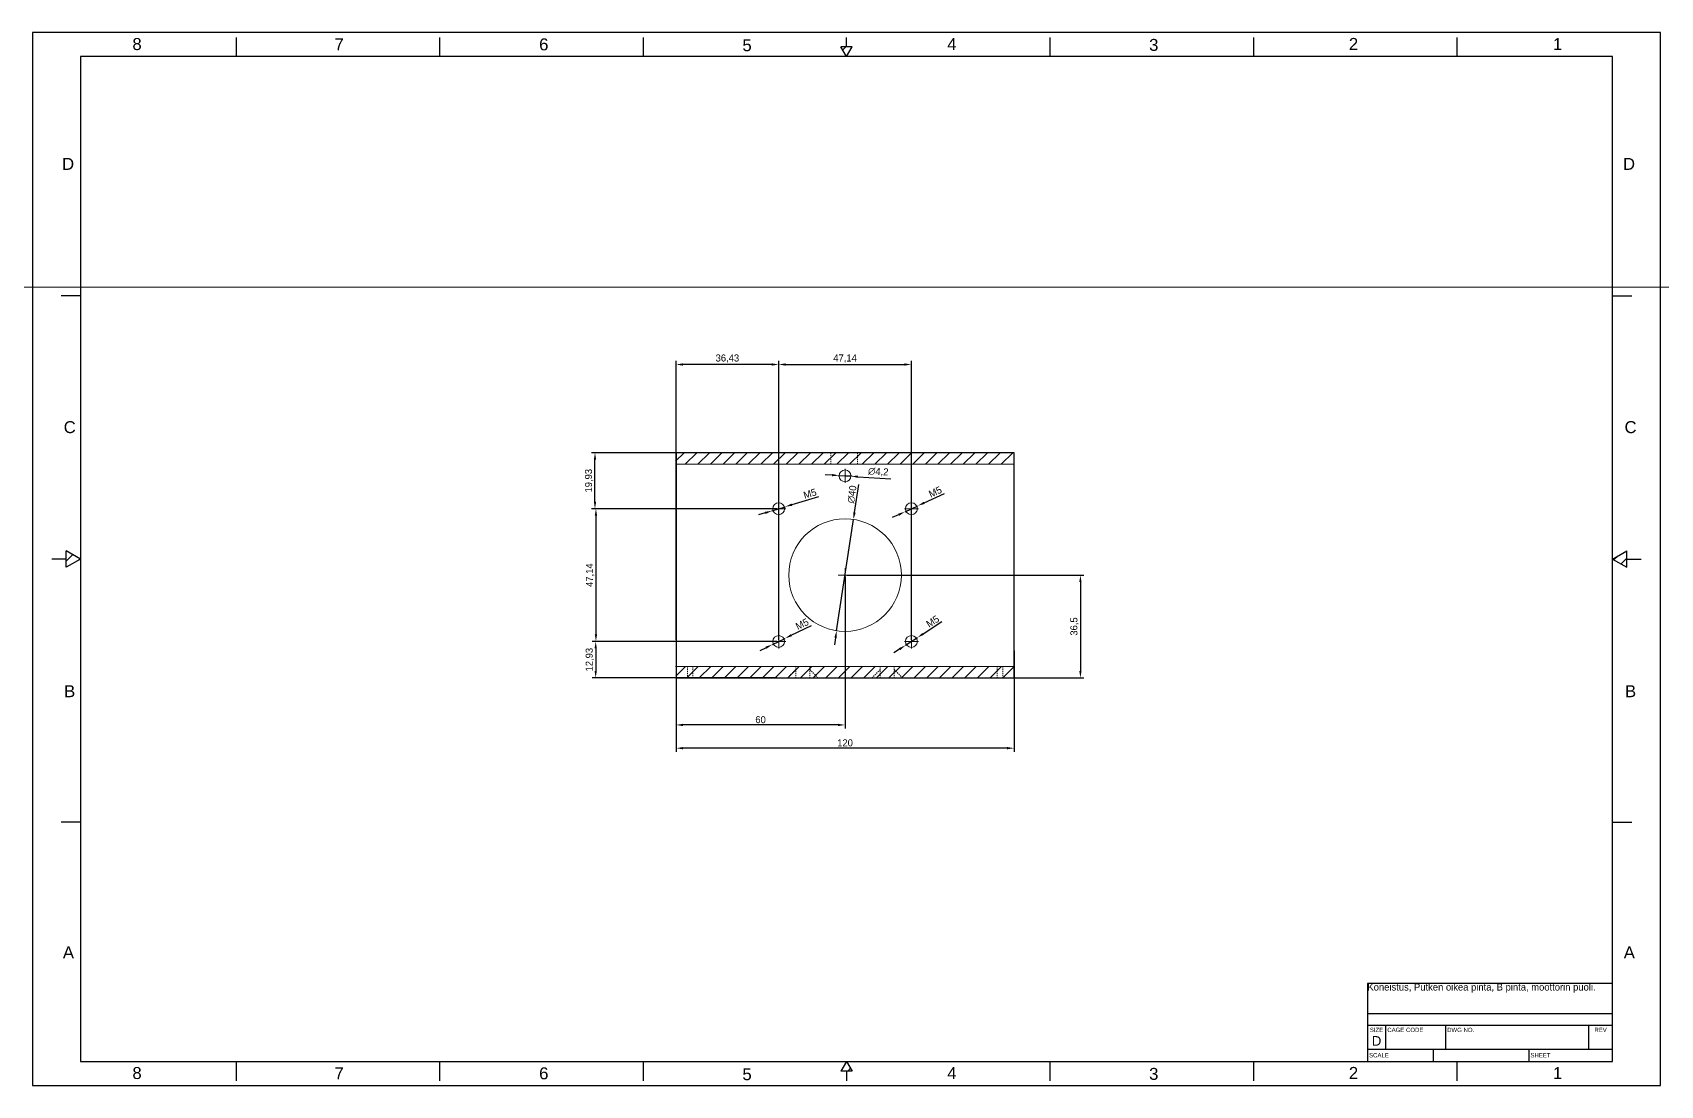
# Model space of a CAD drawing. Header units: millimetres. Extents: x -784753 to 2894, y -738 to 77802.
# Drawn here: x 2316 to 2894, y 783 to 1157 of the extents above; entities that cross this region are included whole.
import ezdxf
from ezdxf.enums import TextEntityAlignment as Align

# ---------------------------------------------------------------- set-up
doc = ezdxf.new("R2010")
doc.units = ezdxf.units.MM
for name, pattern in [('CHAIN', [0.7087, 0.4724, -0.0591, 0.1181, -0.0591]), ('HIDDEN2', [0.1875, 0.125, -0.0625]), ('phl_center', [0.75, 0.4, -0.35])]:
    doc.linetypes.add(name, pattern=pattern)
doc.layers.add('3', color=250, linetype='Continuous', plot=False)
doc.layers.add('DEFAULT', color=7, linetype='Continuous')
doc.layers.add('projection', color=7, linetype='Continuous')
doc.layers.add('Dimension (ANSI)', color=51, linetype='Continuous', lineweight=9)
doc.layers.add('Hatch (ANSI)', color=9, linetype='Continuous', lineweight=9)
doc.styles.add('ARIAL_TTF', font='arial.ttf')
doc.dimstyles.new('ISO-25', dxfattribs={"dimtxt": 2.5, "dimasz": 2.5, "dimexe": 1.25, "dimexo": 0.625, "dimtad": 1, "dimtxsty": 'Standard', "dimcen": 2.5, "dimadec": 0, "dimazin": 0, "dimtfac": 1, "dimtmove": 0, "dimatfit": 3, "dimfxl": 0, "dimarcsym": 0})

msp = doc.modelspace()

# ---------------------------------------------------------------- texts
at = {"lineweight": 0, "insert": (2790.058, 819.055), "char_height": 2.5, "width": 87.0499, "attachment_point": 1}
msp.add_mtext('Koneistus, Putken oikea pinta, B pinta, moottorin puoli.', dxfattribs=at)

# ---------------------------------------------------------------- blocks, each defined once
blk = doc.blocks.new('ALUMIINIPUTKI-80X80-RIGHTS')
at = {"layer": 'Hatch (ANSI)', "lineweight": 0}
h = blk.add_hatch(dxfattribs=at)
h.set_pattern_fill('ANSI31', color=256, style=0)
h.set_pattern_definition([(45, (84.9617, 0), (-2.245064, 2.245064), [])])
h.paths.add_polyline_path([(1314.09, 256.48), (1314.09, 252.36), (1434.09, 252.36), (1434.09, 256.48)])
h = blk.add_hatch(dxfattribs=at)
h.set_pattern_fill('ANSI31', color=256, style=0)
h.set_pattern_definition([(45, (85.0717, 0), (-2.245064, 2.245064), [])])
h.paths.add_polyline_path([(1434.2, 180.51), (1314.2, 180.51), (1314.2, 176.48), (1434.2, 176.48)])
for p, q in [((1434.31, 256.48), (1314.31, 256.48)), ((1314.31, 256.48), (1314.31, 176.48)), ((1434.31, 176.48), (1434.31, 256.48)), ((1314.31, 176.48), (1434.31, 176.48))]:
    blk.add_line(p, q)
at = {"linetype": 'phl_center', "lineweight": 0}
for p, q in [((1369.21, 256.48), (1369.21, 252.36)), ((1378.74, 256.48), (1378.74, 252.36)), ((1318.31, 180.51), (1318.31, 176.48)), ((1320.31, 180.51), (1320.31, 176.48)), ((1356.82, 179.4), (1354.06, 176.64)), ((1356.81, 180.51), (1356.81, 176.48)), ((1361.81, 180.51), (1361.81, 176.48)), ((1361.82, 179.4), (1364.58, 176.64)), ((1386.81, 179.4), (1384.05, 176.64)), ((1386.81, 180.51), (1386.81, 176.48)), ((1391.81, 180.51), (1391.81, 176.48)), ((1391.81, 179.4), (1394.57, 176.64)), ((1354.06, 176.64), (1354.01, 176.48)), ((1364.58, 176.64), (1364.64, 176.48)), ((1384.05, 176.64), (1383.99, 176.5)), ((1394.57, 176.64), (1394.63, 176.5))]:
    blk.add_line(p, q, dxfattribs=at)
at = {"color": 0, "lineweight": 0}
for p, q in [((1374.31, 250.74), (1374.31, 245.74)), ((1371.81, 248.24), (1376.81, 248.24)), ((1350.74, 239.06), (1350.74, 234.06)), ((1397.88, 239.06), (1397.88, 234.06)), ((1348.24, 236.56), (1353.24, 236.56)), ((1395.38, 236.56), (1400.38, 236.56)), ((1374.31, 215.49), (1374.31, 210.49)), ((1371.81, 212.99), (1376.81, 212.99)), ((1350.74, 191.92), (1350.74, 186.92)), ((1397.88, 191.92), (1397.88, 186.92)), ((1348.24, 189.42), (1353.24, 189.42)), ((1395.38, 189.42), (1400.38, 189.42))]:
    blk.add_line(p, q, dxfattribs=at)
at = {"lineweight": 0}
for q in [(1428.31, 180.51), (1430.31, 180.51)]:
    blk.add_line((1429.31, 180.51), q, dxfattribs=at)
for centre, radius in [((1374.31, 248.24), 2.1), ((1350.74, 236.56), 2.1), ((1397.88, 236.56), 2.1), ((1374.31, 212.99), 20), ((1350.74, 189.42), 2.1), ((1397.88, 189.42), 2.1)]:
    blk.add_circle(centre, radius, dxfattribs=at)
at = {"layer": '3', "color": 0, "lineweight": 0}
for p, q in [((1374.31, 215.49), (1374.31, 210.49)), ((1371.81, 212.99), (1376.81, 212.99))]:
    blk.add_line(p, q, dxfattribs=at)
at = {"layer": 'Hatch (ANSI)', "linetype": 'CHAIN', "lineweight": 0}
blk.add_line((1314.09, 252.36), (1434.09, 252.36), dxfattribs=at)
at = {"layer": 'Hatch (ANSI)', "lineweight": 0}
blk.add_line((1314.09, 180.51), (1434.09, 180.51), dxfattribs=at)
at = {"layer": 'Hatch (ANSI)', "linetype": 'phl_center', "lineweight": 0}
for p, q in [((1428.31, 180.54), (1428.31, 176.51)), ((1430.31, 180.51), (1430.31, 176.48))]:
    blk.add_line(p, q, dxfattribs=at)
blk = doc.blocks.new('*D266')
at = {"layer": 'Defpoints', "color": 0, "lineweight": -3}
for p in [(2580.99, 987.71), (2516.1, 940.57), (2580.99, 940.57)]:
    blk.add_point(p, dxfattribs=at)
at = {"layer": 'Dimension (ANSI)', "color": 0, "lineweight": -2}
for p, q in [((2580.37, 987.71), (2514.85, 987.71)), ((2516.1, 985.21), (2516.1, 943.07)), ((2580.37, 940.57), (2514.85, 940.57))]:
    blk.add_line(p, q, dxfattribs=at)
for points in [[(2515.69, 985.21), (2516.52, 985.21), (2516.1, 987.71)], [(2516.52, 943.07), (2515.69, 943.07), (2516.1, 940.57)]]:
    blk.add_solid(points, dxfattribs=at)
at = {"layer": 'Dimension (ANSI)', "color": 0, "lineweight": -2, "insert": (2514.02, 964.14), "char_height": 2.5, "attachment_point": 5, "rotation": 90}
blk.add_mtext('47,14', dxfattribs=at)
blk = doc.blocks.new('*D270')
at = {"layer": 'Defpoints', "color": 0, "lineweight": -3}
for p in [(2515.76, 1007.63), (2579.53, 1007.63), (2580.99, 987.71)]:
    blk.add_point(p, dxfattribs=at)
at = {"layer": 'Dimension (ANSI)', "color": 0, "lineweight": -2}
for p, q in [((2578.91, 1007.63), (2514.51, 1007.63)), ((2515.76, 990.21), (2515.76, 1005.13)), ((2580.37, 987.71), (2514.51, 987.71))]:
    blk.add_line(p, q, dxfattribs=at)
for points in [[(2515.35, 1005.13), (2516.18, 1005.13), (2515.76, 1007.63)], [(2516.18, 990.21), (2515.35, 990.21), (2515.76, 987.71)]]:
    blk.add_solid(points, dxfattribs=at)
at = {"layer": 'Dimension (ANSI)', "color": 0, "lineweight": -2, "insert": (2513.68, 997.67), "char_height": 2.5, "attachment_point": 5, "rotation": 90}
blk.add_mtext('19,93', dxfattribs=at)
blk = doc.blocks.new('*D271')
at = {"layer": 'Defpoints', "color": 0, "lineweight": -3}
for p in [(2580.99, 940.57), (2516.02, 927.63), (2580.99, 927.63)]:
    blk.add_point(p, dxfattribs=at)
at = {"layer": 'Dimension (ANSI)', "color": 0, "lineweight": -2}
for p, q in [((2580.37, 940.57), (2514.77, 940.57)), ((2516.02, 938.07), (2516.02, 930.13)), ((2580.37, 927.63), (2514.77, 927.63))]:
    blk.add_line(p, q, dxfattribs=at)
for points in [[(2515.6, 938.07), (2516.43, 938.07), (2516.02, 940.57)], [(2516.43, 930.13), (2515.6, 930.13), (2516.02, 927.63)]]:
    blk.add_solid(points, dxfattribs=at)
at = {"layer": 'Dimension (ANSI)', "color": 0, "lineweight": -2, "insert": (2513.93, 934.1), "char_height": 2.5, "attachment_point": 5, "rotation": 90}
blk.add_mtext('12,93', dxfattribs=at)
blk = doc.blocks.new('*D273')
at = {"layer": 'Defpoints', "color": 0, "lineweight": -3}
for p in [(2604.56, 964.14), (2604.56, 927.63), (2688.14, 927.63)]:
    blk.add_point(p, dxfattribs=at)
at = {"layer": 'Dimension (ANSI)', "color": 0, "lineweight": -2}
for p, q in [((2605.19, 964.14), (2689.39, 964.14)), ((2688.14, 961.64), (2688.14, 930.13)), ((2605.19, 927.63), (2689.39, 927.63))]:
    blk.add_line(p, q, dxfattribs=at)
for points in [[(2687.72, 961.64), (2688.56, 961.64), (2688.14, 964.14)], [(2688.56, 930.13), (2687.72, 930.13), (2688.14, 927.63)]]:
    blk.add_solid(points, dxfattribs=at)
at = {"layer": 'Dimension (ANSI)', "color": 0, "lineweight": -2, "insert": (2686.06, 945.88), "char_height": 2.5, "attachment_point": 5, "rotation": 90}
blk.add_mtext('36,5', dxfattribs=at)
blk = doc.blocks.new('*D274')
at = {"layer": 'Defpoints', "color": 0, "lineweight": -3}
for p in [(2544.56, 965.02), (2604.56, 964.14), (2544.56, 910.91)]:
    blk.add_point(p, dxfattribs=at)
at = {"layer": 'Dimension (ANSI)', "color": 0, "lineweight": -2}
for p, q in [((2544.56, 964.4), (2544.56, 909.66)), ((2604.56, 963.51), (2604.56, 909.66)), ((2602.06, 910.91), (2547.06, 910.91))]:
    blk.add_line(p, q, dxfattribs=at)
for points in [[(2547.06, 910.49), (2547.06, 911.33), (2544.56, 910.91)], [(2602.06, 911.33), (2602.06, 910.49), (2604.56, 910.91)]]:
    blk.add_solid(points, dxfattribs=at)
at = {"layer": 'Dimension (ANSI)', "color": 0, "lineweight": -2, "insert": (2574.56, 912.78), "char_height": 2.5, "attachment_point": 5}
blk.add_mtext('60', dxfattribs=at)
blk = doc.blocks.new('*D276')
at = {"layer": 'Defpoints', "color": 0, "lineweight": -3}
for p in [(2544.56, 1038.96), (2544.56, 940.57), (2580.99, 940.57)]:
    blk.add_point(p, dxfattribs=at)
at = {"layer": 'Dimension (ANSI)', "color": 0, "lineweight": -2}
for p, q in [((2544.56, 941.19), (2544.56, 1040.21)), ((2578.49, 1038.96), (2547.06, 1038.96)), ((2580.99, 941.19), (2580.99, 1040.21))]:
    blk.add_line(p, q, dxfattribs=at)
for points in [[(2547.06, 1038.54), (2547.06, 1039.37), (2544.56, 1038.96)], [(2578.49, 1039.37), (2578.49, 1038.54), (2580.99, 1038.96)]]:
    blk.add_solid(points, dxfattribs=at)
at = {"layer": 'Dimension (ANSI)', "color": 0, "lineweight": -2, "insert": (2562.78, 1041.04), "char_height": 2.5, "attachment_point": 5}
blk.add_mtext('36,43', dxfattribs=at)
blk = doc.blocks.new('*D277')
at = {"layer": 'Defpoints', "color": 0, "lineweight": -3}
for p in [(2628.13, 1038.96), (2580.99, 940.57), (2628.13, 940.57)]:
    blk.add_point(p, dxfattribs=at)
at = {"layer": 'Dimension (ANSI)', "color": 0, "lineweight": -2}
for p, q in [((2580.99, 941.19), (2580.99, 1040.21)), ((2583.49, 1038.96), (2625.63, 1038.96)), ((2628.13, 941.19), (2628.13, 1040.21))]:
    blk.add_line(p, q, dxfattribs=at)
for points in [[(2583.49, 1038.54), (2583.49, 1039.37), (2580.99, 1038.96)], [(2625.63, 1039.37), (2625.63, 1038.54), (2628.13, 1038.96)]]:
    blk.add_solid(points, dxfattribs=at)
at = {"layer": 'Dimension (ANSI)', "color": 0, "lineweight": -2, "insert": (2604.56, 1041.04), "char_height": 2.5, "attachment_point": 5}
blk.add_mtext('47,14', dxfattribs=at)
blk = doc.blocks.new('*D278')
at = {"layer": 'Defpoints', "color": 0, "lineweight": -3}
for p in [(2544.56, 937.03), (2664.56, 937.91), (2544.56, 902.65)]:
    blk.add_point(p, dxfattribs=at)
at = {"layer": 'Dimension (ANSI)', "color": 0, "lineweight": -2}
for p, q in [((2664.56, 937.28), (2664.56, 901.4)), ((2544.56, 936.4), (2544.56, 901.4)), ((2662.06, 902.65), (2547.06, 902.65))]:
    blk.add_line(p, q, dxfattribs=at)
for points in [[(2547.06, 902.24), (2547.06, 903.07), (2544.56, 902.65)], [(2662.06, 903.07), (2662.06, 902.24), (2664.56, 902.65)]]:
    blk.add_solid(points, dxfattribs=at)
at = {"layer": 'Dimension (ANSI)', "color": 0, "lineweight": -2, "insert": (2604.56, 904.53), "char_height": 2.5, "attachment_point": 5}
blk.add_mtext('120', dxfattribs=at)
blk = doc.blocks.new('*D279')
at = {"layer": 'Defpoints', "color": 0, "lineweight": -3}
for p in [(2578.6, 986.97), (2583.38, 988.44)]:
    blk.add_point(p, dxfattribs=at)
at = {"layer": 'Dimension (ANSI)', "color": 0, "lineweight": -2}
for p, q in [((2585.77, 989.17), (2595.24, 992.08)), ((2576.21, 986.24), (2573.82, 985.5)), ((2578.6, 986.97), (2583.38, 988.44))]:
    blk.add_line(p, q, dxfattribs=at)
for points in [[(2585.9, 988.78), (2585.65, 989.57), (2583.38, 988.44)], [(2576.09, 986.64), (2576.34, 985.84), (2578.6, 986.97)]]:
    blk.add_solid(points, dxfattribs=at)
at = {"layer": 'Dimension (ANSI)', "color": 0, "lineweight": -2, "insert": (2592.1, 993.08), "char_height": 2.5, "attachment_point": 5, "rotation": 17.07724}
blk.add_mtext('M5', dxfattribs=at)
blk = doc.blocks.new('*D280')
at = {"layer": 'Defpoints', "color": 0, "lineweight": -3}
for p in [(2630.4, 988.76), (2625.87, 986.65)]:
    blk.add_point(p, dxfattribs=at)
at = {"layer": 'Dimension (ANSI)', "color": 0, "lineweight": -2}
for p, q in [((2625.87, 986.65), (2630.4, 988.76)), ((2632.67, 989.81), (2639.85, 993.15)), ((2623.6, 985.6), (2621.33, 984.55))]:
    blk.add_line(p, q, dxfattribs=at)
for points in [[(2632.84, 989.43), (2632.49, 990.19), (2630.4, 988.76)], [(2623.42, 985.98), (2623.77, 985.22), (2625.87, 986.65)]]:
    blk.add_solid(points, dxfattribs=at)
at = {"layer": 'Dimension (ANSI)', "color": 0, "lineweight": -2, "insert": (2636.6, 993.71), "char_height": 2.5, "attachment_point": 5, "rotation": 24.9237}
blk.add_mtext('M5', dxfattribs=at)
blk = doc.blocks.new('*D281')
at = {"layer": 'Defpoints', "color": 0, "lineweight": -3}
for p in [(2626.04, 939.2), (2630.23, 941.93)]:
    blk.add_point(p, dxfattribs=at)
at = {"layer": 'Dimension (ANSI)', "color": 0, "lineweight": -2}
for p, q in [((2632.33, 943.29), (2638.97, 947.6)), ((2623.94, 937.84), (2621.84, 936.48)), ((2626.04, 939.2), (2630.23, 941.93))]:
    blk.add_line(p, q, dxfattribs=at)
for points in [[(2632.55, 942.94), (2632.1, 943.64), (2630.23, 941.93)], [(2623.71, 938.19), (2624.17, 937.49), (2626.04, 939.2)]]:
    blk.add_solid(points, dxfattribs=at)
at = {"layer": 'Dimension (ANSI)', "color": 0, "lineweight": -2, "insert": (2635.68, 947.7), "char_height": 2.5, "attachment_point": 5, "rotation": 32.97881}
blk.add_mtext('M5', dxfattribs=at)
blk = doc.blocks.new('*D282')
at = {"layer": 'Defpoints', "color": 0, "lineweight": -3}
for p in [(2578.75, 939.47), (2583.24, 941.67)]:
    blk.add_point(p, dxfattribs=at)
at = {"layer": 'Dimension (ANSI)', "color": 0, "lineweight": -2}
for p, q in [((2585.48, 942.77), (2592.59, 946.25)), ((2576.5, 938.36), (2574.26, 937.26)), ((2578.75, 939.47), (2583.24, 941.67))]:
    blk.add_line(p, q, dxfattribs=at)
for points in [[(2585.67, 942.39), (2585.3, 943.14), (2583.24, 941.67)], [(2576.32, 938.74), (2576.69, 937.99), (2578.75, 939.47)]]:
    blk.add_solid(points, dxfattribs=at)
at = {"layer": 'Dimension (ANSI)', "color": 0, "lineweight": -2, "insert": (2589.33, 946.74), "char_height": 2.5, "attachment_point": 5, "rotation": 26.11628}
blk.add_mtext('M5', dxfattribs=at)
blk = doc.blocks.new('*D283')
at = {"layer": 'Defpoints', "color": 0, "lineweight": -3}
for p in [(2607.57, 983.91), (2601.56, 944.36)]:
    blk.add_point(p, dxfattribs=at)
at = {"layer": 'Dimension (ANSI)', "color": 0, "lineweight": -2}
for p, q in [((2607.94, 986.38), (2609.45, 996.27)), ((2601.56, 944.36), (2607.57, 983.91)), ((2601.18, 941.89), (2600.81, 939.42))]:
    blk.add_line(p, q, dxfattribs=at)
for points in [[(2608.35, 986.32), (2607.53, 986.44), (2607.57, 983.91)], [(2600.77, 941.95), (2601.6, 941.83), (2601.56, 944.36)]]:
    blk.add_solid(points, dxfattribs=at)
at = {"layer": 'Dimension (ANSI)', "color": 0, "lineweight": -2, "insert": (2607.03, 992.84), "char_height": 2.5, "attachment_point": 5, "rotation": 81.36097}
blk.add_mtext('∅40', dxfattribs=at)
blk = doc.blocks.new('*D307')
at = {"layer": 'Defpoints', "color": 0, "lineweight": -3}
for p in [(2602.47, 999.51), (2606.66, 999.26)]:
    blk.add_point(p, dxfattribs=at)
at = {"layer": 'Dimension (ANSI)', "color": 0, "lineweight": -2}
for p, q in [((2599.97, 999.66), (2597.48, 999.82)), ((2602.47, 999.51), (2606.66, 999.26)), ((2609.15, 999.1), (2620.8, 998.39))]:
    blk.add_line(p, q, dxfattribs=at)
for points in [[(2600, 1000.08), (2599.95, 999.25), (2602.47, 999.51)], [(2609.13, 998.69), (2609.18, 999.52), (2606.66, 999.26)]]:
    blk.add_solid(points, dxfattribs=at)
at = {"layer": 'Dimension (ANSI)', "color": 0, "lineweight": -2, "insert": (2616.35, 1000.75), "char_height": 2.5, "attachment_point": 5, "rotation": 356.50963}
blk.add_mtext('∅4,2', dxfattribs=at)
blk = doc.blocks.new('*X387')
at = {"layer": 'DEFAULT', "color": 7, "linetype": 'Continuous'}
blk.add_line((17.025, 0.3), (17.082, 0.359), dxfattribs=at)
blk = doc.blocks.new('*X388')
at = {"layer": 'DEFAULT', "color": 7, "linetype": 'Continuous'}
for p, q in [((33.115, 11.066), (33.028, 10.984)), ((33.179, 10.897), (33.299, 11.019))]:
    blk.add_line(p, q, dxfattribs=at)
blk = doc.blocks.new('*X389')
at = {"layer": 'DEFAULT', "color": 7, "linetype": 'Continuous'}
for p, q in [((0.841, 11.092), (0.7, 10.955)), ((0.961, 10.979), (0.989, 11.006))]:
    blk.add_line(p, q, dxfattribs=at)
blk = doc.blocks.new('*X390')
at = {"layer": 'DEFAULT', "color": 7, "linetype": 'Continuous'}
blk.add_line((16.989, 21.699), (16.921, 21.636), dxfattribs=at)
blk = doc.blocks.new('SHEET-D')
at = {"layer": 'DEFAULT', "color": 7, "linetype": 'HIDDEN2'}
for p, q in [((2316.04, -43.12), (2316.04, -417.16)), ((2894.11, -43.12), (2316.04, -43.12)), ((2894.11, -417.16), (2894.11, -43.12)), ((2316.04, -417.16), (2894.11, -417.16))]:
    blk.add_line(p, q, dxfattribs=at)
at = {"layer": 'DEFAULT', "color": 7, "linetype": 'Continuous'}
for p, q in [((2388.3, -44.82), (2388.3, -51.62)), ((2460.56, -44.82), (2460.56, -51.62)), ((2532.82, -44.82), (2532.82, -51.62)), ((2605.08, -48.22), (2605.08, -44.82)), ((2677.34, -44.82), (2677.34, -51.62)), ((2749.59, -44.82), (2749.59, -51.62)), ((2821.85, -44.82), (2821.85, -51.62)), ((2877.11, -51.62), (2333.05, -51.62)), ((2333.05, -51.62), (2333.05, -408.66)), ((2607.04, -48.22), (2603.11, -48.22)), ((2605.08, -51.62), (2603.11, -48.22)), ((2605.08, -51.62), (2607.04, -48.22)), ((2877.11, -408.66), (2877.11, -51.62)), ((2333.05, -136.63), (2326.25, -136.63)), ((2877.11, -136.63), (2883.91, -136.63)), ((2327.95, -230.14), (2322.84, -230.14)), ((2333.05, -230.14), (2327.95, -227.19)), ((2327.95, -233.08), (2327.95, -227.19)), ((2333.05, -230.14), (2327.95, -233.08)), ((2877.11, -230.14), (2882.21, -227.19)), ((2877.11, -230.14), (2882.21, -233.08)), ((2882.21, -233.08), (2882.21, -227.19)), ((2882.21, -230.14), (2887.31, -230.14)), ((2333.05, -323.65), (2326.25, -323.65)), ((2877.11, -323.65), (2883.91, -323.65)), ((2790.06, -380.95), (2790.06, -408.66)), ((2877.11, -380.95), (2790.06, -380.95)), ((2877.11, -391.66), (2790.06, -391.66)), ((2877.11, -395.91), (2790.06, -395.91)), ((2796.52, -395.91), (2796.52, -404.41)), ((2817.77, -395.91), (2817.77, -404.41)), ((2868.61, -395.91), (2868.61, -404.41)), ((2877.11, -404.41), (2790.06, -404.41)), ((2813.35, -404.41), (2813.35, -408.66)), ((2847.35, -404.41), (2847.35, -408.66)), ((2333.05, -408.66), (2877.11, -408.66)), ((2388.3, -408.66), (2388.3, -415.46)), ((2460.56, -408.66), (2460.56, -415.46)), ((2532.82, -408.66), (2532.82, -415.46)), ((2605.08, -408.66), (2603.11, -412.06)), ((2605.08, -408.66), (2607.04, -412.06)), ((2677.34, -408.66), (2677.34, -415.46)), ((2749.59, -408.66), (2749.59, -415.46)), ((2821.85, -408.66), (2821.85, -415.46)), ((2607.04, -412.06), (2603.11, -412.06)), ((2605.08, -412.06), (2605.08, -415.46))]:
    blk.add_line(p, q, dxfattribs=at)
at = {"color": 0, "xscale": 17.00193276708238, "yscale": 17.00193276708238, "zscale": 17.00193276708238}
for name in ['*X390', '*X389', '*X388', '*X387']:
    blk.add_blockref(name, (2316.04, -417.16), dxfattribs=at).dxf.unprotected_set("ltscale", 0)
at = {"layer": 'DEFAULT', "color": 7, "linetype": 'Continuous', "style": 'ARIAL_TTF'}
for s, height, p in [('8', 4.25, (2351.5, -45.08)), ('7', 4.25, (2423.27, -45.19)), ('6', 4.25, (2495.93, -45.19)), ('5', 4.25, (2568.12, -45.49)), ('4', 4.25, (2640.85, -45.1)), ('3', 4.25, (2712.54, -45.38)), ('2', 4.25, (2783.47, -45.04)), ('1', 4.25, (2855.94, -45.11)), ('D', 4.25, (2326.52, -87.66)), ('D', 4.25, (2880.79, -87.66)), ('C', 4.25, (2327.1, -181.17)), ('C', 4.25, (2881.36, -181.17)), ('B', 4.25, (2327.25, -274.98)), ('B', 4.25, (2881.52, -274.98)), ('A', 4.25, (2326.81, -367.76)), ('A', 4.25, (2881.08, -367.76)), ('SIZE', 1.53, (2790.91, -396.65)), (' CAGE CODE', 1.53, (2796.52, -396.65)), (' DWG NO.', 1.53, (2817.77, -396.65)), ('REV', 1.53, (2870.66, -396.65)), ('D', 3.4, (2791.59, -399.62)), (' SCALE', 1.53, (2790.06, -405.66)), (' SHEET', 1.53, (2847.35, -405.66)), ('8', 4.25, (2351.5, -410.62)), ('7', 4.25, (2423.27, -410.73)), ('6', 4.25, (2495.93, -410.73)), ('5', 4.25, (2568.12, -411.03)), ('4', 4.25, (2640.85, -410.65)), ('3', 4.25, (2712.54, -410.92)), ('2', 4.25, (2783.47, -410.58)), ('1', 4.25, (2855.94, -410.65))]:
    blk.add_text(s, height=height, dxfattribs=at).set_placement(p, align=Align.TOP_LEFT)

# ---------------------------------------------------------------- dimensions: what is measured, and where the dimension line sits
at = {"layer": 'Dimension (ANSI)', "lineweight": 0}
for base, p1, p2, picture, middle in [((2544.563, 1038.957), (2580.993, 940.566), (2544.563, 940.566), '*D276', (2562.778, 1041.041)), ((2628.133, 1038.957), (2580.993, 940.566), (2628.133, 940.566), '*D277', (2604.563, 1041.041)), ((2544.563, 910.909), (2604.563, 964.136), (2544.563, 965.021), '*D274', (2574.563, 912.784)), ((2544.563, 902.652), (2664.563, 937.908), (2544.563, 937.028), '*D278', (2604.563, 904.527))]:
    dim = msp.add_linear_dim(base=base, p1=p1, p2=p2, dimstyle='ISO-25', dxfattribs=at)
    dim.commit()
    dim.dimension.update_dxf_attribs({"geometry": picture, "text_midpoint": middle})
for base, p1, p2, picture, middle in [((2515.764, 1007.633), (2580.993, 987.706), (2579.534, 1007.633), '*D270', (2513.681, 997.67)), ((2516.103, 940.566), (2580.993, 987.706), (2580.993, 940.566), '*D266', (2514.02, 964.136)), ((2688.14, 927.633), (2604.563, 964.136), (2604.563, 927.633), '*D273', (2686.057, 945.885)), ((2516.015, 927.633), (2580.993, 940.566), (2580.993, 927.633), '*D271', (2513.932, 934.1))]:
    dim = msp.add_linear_dim(base=base, p1=p1, p2=p2, angle=90, dimstyle='ISO-25', dxfattribs=at)
    dim.commit()
    dim.dimension.update_dxf_attribs({"geometry": picture, "text_midpoint": middle})
for p1, p2, picture, middle in [((2602.467, 999.512), (2606.659, 999.257), '*D307', (2616.225, 998.673)), ((2601.559, 944.363), (2607.567, 983.909), '*D283', (2608.882, 992.559))]:
    dim = msp.add_diameter_dim_2p(p1=p1, p2=p2, dimstyle='ISO-25', dxfattribs=at)
    dim.commit()
    dim.dimension.update_dxf_attribs({"geometry": picture, "text_midpoint": middle, "dimtype": 163})
for p1, p2, picture, middle in [((2578.604, 986.971), (2583.383, 988.44), '*D279', (2592.65, 991.287)), ((2625.866, 986.652), (2630.4, 988.759), '*D280', (2637.391, 992.008)), ((2578.749, 939.465), (2583.238, 941.666), '*D282', (2590.159, 945.059)), ((2626.036, 939.205), (2630.23, 941.926), '*D281', (2636.697, 946.122))]:
    dim = msp.add_diameter_dim_2p(p1=p1, p2=p2, text='M5', dimstyle='ISO-25', dxfattribs=at)
    dim.commit()
    dim.dimension.update_dxf_attribs({"geometry": picture, "text_midpoint": middle, "dimtype": 163})

# ---------------------------------------------------------------- linework, layer by layer
at = {"lineweight": 0}
msp.add_xline((1135.24, 1066.413), (1, 0), dxfattribs=at)

# ---------------------------------------------------------------- block references
msp.add_blockref('ALUMIINIPUTKI-80X80-RIGHTS', (1230.251, 751.149), dxfattribs=at)
at = {"layer": 'projection', "lineweight": 0}
msp.add_blockref('SHEET-D', (0, 1200), dxfattribs=at)

msp.set_redraw_order([(e.dxf.handle, doc.entitydb.next_handle()) for e in msp.query("TEXT MTEXT ATTDEF DIMENSION ARC_DIMENSION")])  # texts and dimensions are drawn at this point

doc.saveas('drawing.dxf')
